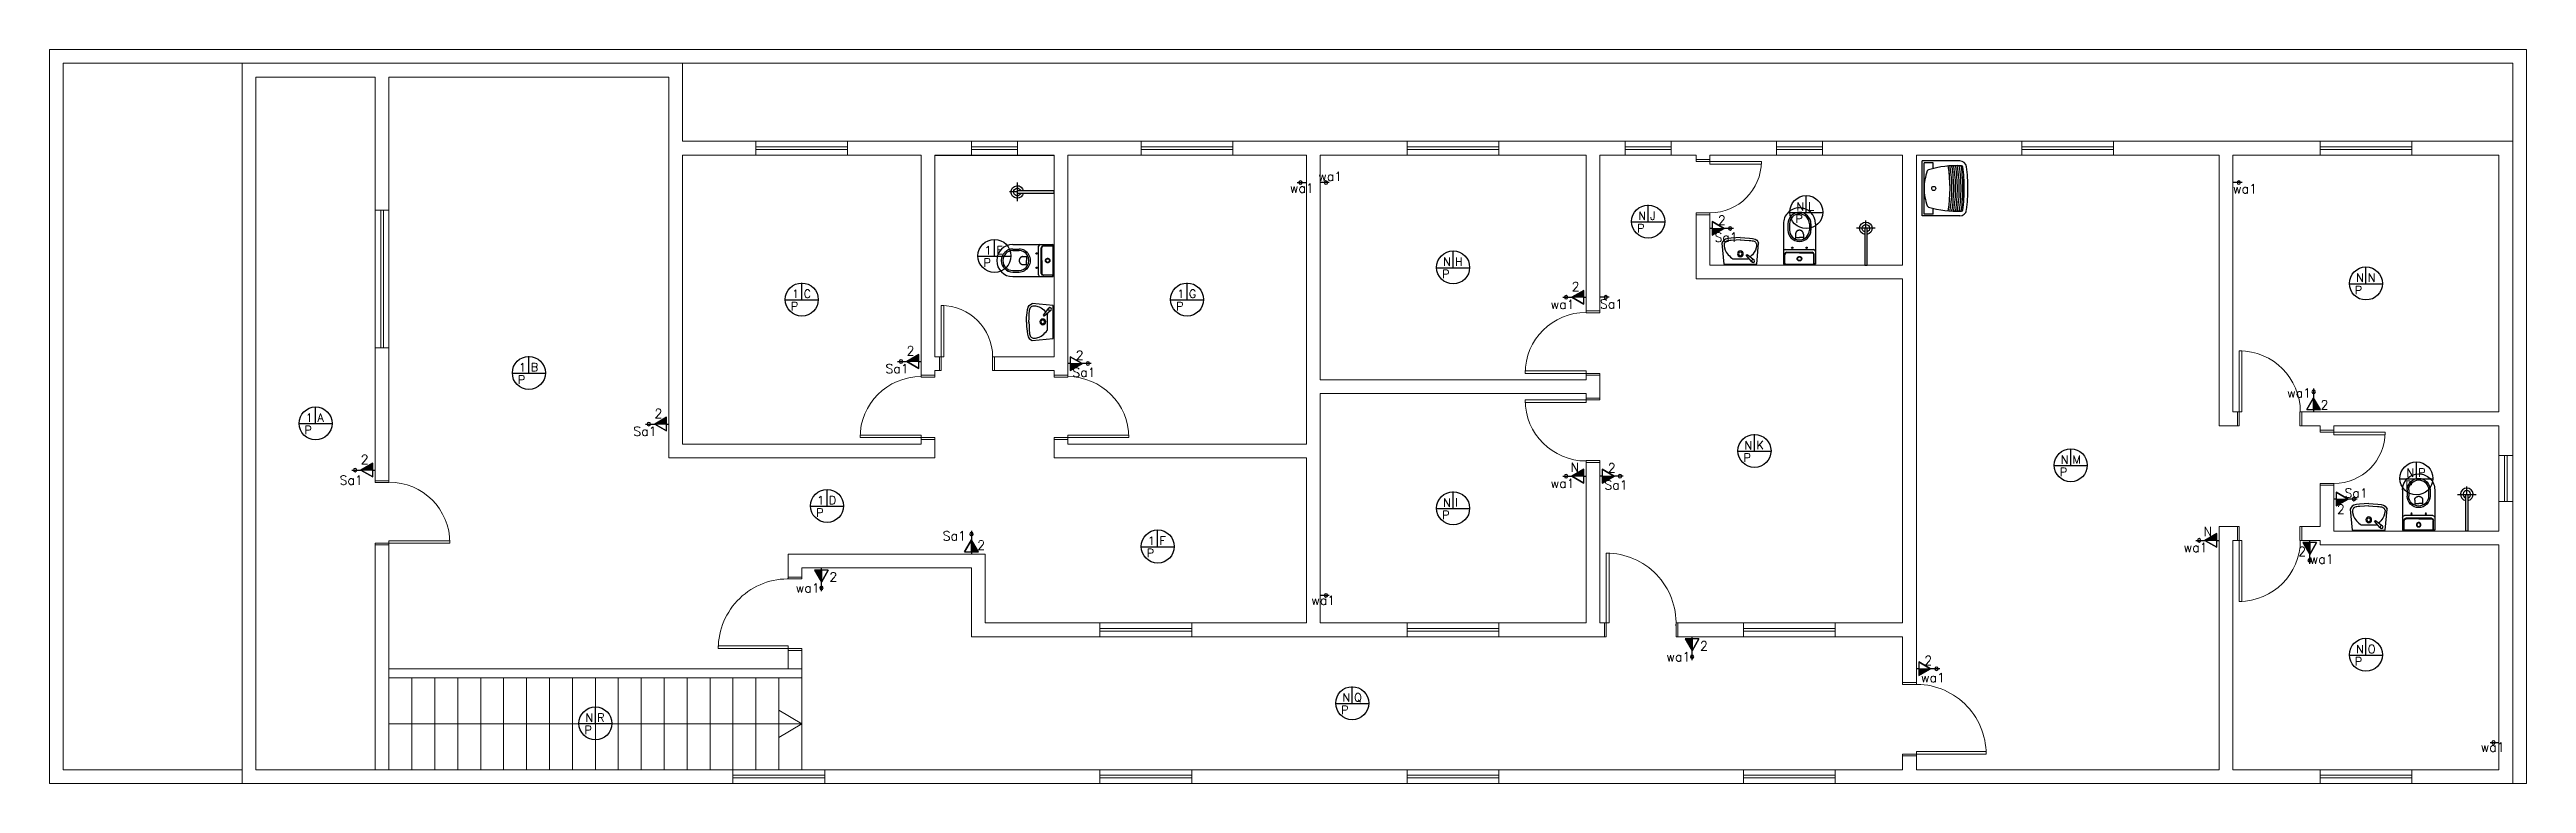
# Model space of a CAD drawing. Header units: millimetres. Extents: x 0 to 2650, y -756 to 2088.
# Drawn here: x 0 to 27, y 11 to 19 of the extents above; entities that cross this region are included whole.
import ezdxf

# ---------------------------------------------------------------- set-up
doc = ezdxf.new("R2010")
doc.units = ezdxf.units.MM
doc.linetypes.add('DASHED', pattern=[15, 12, -3])
doc.layers.add('Edificação', color=251, linetype='Continuous', lineweight=20)
doc.layers.add('Portas', color=251, linetype='Continuous', lineweight=9)
doc.layers.add('Luminárias', color=30, linetype='Continuous')
doc.layers.add('WC', color=252, linetype='Continuous')
doc.styles.add('ROMANS', font='ROMANS.SHX')

msp = doc.modelspace()

# ---------------------------------------------------------------- texts
at = {"color": 2, "linetype": 'Continuous', "style": 'ROMANS', "flags": 4}
for tag, p in [('2', (18.186, 17.09)), ('2', (16.592, 16.366)), ('2', (9.342, 15.666)), ('2', (11.186, 15.617)), ('2', (24.755, 15.075)), ('2', (6.594, 14.983)), ('2', (3.392, 14.482)), ('N', (16.579, 14.396)), ('2', (16.986, 14.39)), ('N', (23.479, 13.696)), ('2', (24.934, 13.94)), ('2', (10.112, 13.548)), ('2', (24.512, 13.478)), ('2', (8.501, 13.2)), ('2', (17.991, 12.45)), ('2', (20.436, 12.29))]:
    msp.add_attdef(tag, p, '', height=0.1, dxfattribs=at)
at = {"layer": 'Luminárias', "color": 2, "style": 'ROMANS'}
for s, p in [('wa1', (13.829, 17.568)), ('wa1', (13.52, 17.439)), ('wa1', (23.8, 17.432)), ('Sa1', (18.149, 16.904)), ('wa1', (16.362, 16.172)), ('Sa1', (16.9, 16.177)), ('Sa1', (9.112, 15.472)), ('Sa1', (11.149, 15.431)), ('wa1', (24.391, 15.207)), ('Sa1', (6.364, 14.789)), ('Sa1', (3.162, 14.256)), ('wa1', (16.362, 14.222)), ('Sa1', (16.949, 14.204)), ('Sa1', (25.017, 14.116)), ('Sa1', (9.736, 13.649)), ('wa1', (23.262, 13.522)), ('wa1', (24.637, 13.395)), ('wa1', (24.637, 13.395)), ('wa1', (8.134, 13.081)), ('wa1', (13.753, 12.947)), ('wa1', (17.624, 12.331)), ('wa1', (20.399, 12.104)), ('wa1', (26.5, 11.346))]:
    msp.add_text(s, height=0.1, dxfattribs=at).set_placement(p)
for tag, p, s, flags in [('N', (19.042, 17.244), '', 4), ('P', (17.306, 17.007), '100', 13), ('N', (17.318, 17.142), '', 4), ('P', (19.03, 17.11), '100', 13), ('1', (10.192, 16.767), '', 4), ('P', (10.18, 16.632), '100', 13), ('P', (15.18, 16.507), '100', 13), ('N', (15.192, 16.642), '', 4), ('N', (25.142, 16.467), '', 4), ('P', (8.08, 16.157), '100', 13), ('1', (8.092, 16.292), '', 4), ('P', (12.28, 16.157), '100', 13), ('1', (12.292, 16.292), '', 4), ('P', (25.13, 16.332), '100', 13), ('P', (5.105, 15.357), '100', 13), ('1', (5.117, 15.492), '', 4), ('P', (2.78, 14.807), '100', 13), ('1', (2.792, 14.942), '', 4), ('P', (18.465, 14.507), '100', 13), ('N', (18.477, 14.642), '', 4), ('P', (21.912, 14.35), '100', 13), ('N', (21.924, 14.485), '', 4), ('N', (25.692, 14.342), '', 4), ('1', (8.367, 14.042), '', 4), ('N', (15.192, 14.017), '', 4), ('P', (25.68, 14.207), '100', 13), ('P', (8.355, 13.907), '100', 13), ('P', (15.18, 13.882), '100', 13), ('P', (11.96, 13.466), '100', 13), ('1', (11.972, 13.6), '', 4), ('N', (25.142, 12.419), '', 4), ('P', (25.13, 12.285), '100', 13), ('N', (14.092, 11.892), '', 4), ('P', (5.831, 11.538), '100', 13), ('N', (5.842, 11.672), '', 4), ('P', (14.08, 11.757), '100', 13)]:
    msp.add_attdef(tag, p, s, height=0.09, dxfattribs=dict(at, flags=flags))
for tag, p in [('L', (19.17, 17.245)), ('J', (17.446, 17.143)), ('E', (10.32, 16.768)), ('H', (15.32, 16.643)), ('N', (25.27, 16.468)), ('C', (8.22, 16.293)), ('G', (12.42, 16.293)), ('B', (5.245, 15.493)), ('A', (2.92, 14.943)), ('K', (18.605, 14.643)), ('M', (22.052, 14.486)), ('P', (25.82, 14.343)), ('D', (8.495, 14.043)), ('I', (15.32, 14.018)), ('F', (12.099, 13.601)), ('O', (25.27, 12.42)), ('Q', (14.22, 11.893)), ('R', (5.97, 11.673))]:
    msp.add_attdef(tag, p, '', height=0.09, dxfattribs=at)

# ---------------------------------------------------------------- blocks, each defined once
blk = doc.blocks.new('81_P')
at = {"ltscale": 0.05}
for p, q in [((-0.165, 0), (-0.175, 0)), ((-0.175, -0.01), (-0.175, 0)), ((0.175, 0), (0.165, 0))]:
    blk.add_line(p, q, dxfattribs=at)
for p, q in [((0.165, 0), (-0.165, 0)), ((-0.175, -0.44), (-0.175, -0.01)), ((0.155, -0.16), (-0.155, -0.16)), ((0.14, -0.13), (-0.14, -0.13)), ((0, -0.124), (-0.138, -0.124)), ((0, -0.124), (0.138, -0.124)), ((0.175, -0.44), (0.175, -0.01))]:
    blk.add_line(p, q)
at = {"ltscale": 0.047193}
blk.add_line((0.175, -0.009), (0.175, 0), dxfattribs=at)
at = {"ltscale": 0.497718}
for p, q in [((-0.16, -0.01), (-0.16, -0.11)), ((0.16, -0.01), (0.16, -0.11))]:
    blk.add_line(p, q, dxfattribs=at)
at = {"ltscale": 0.467891}
for p, q in [((-0.158, -0.01), (-0.158, -0.104)), ((0.158, -0.01), (0.158, -0.104))]:
    blk.add_line(p, q, dxfattribs=at)
at = {"ltscale": 0.339985}
for p, q in [((-0.125, -0.44), (-0.125, -0.372)), ((-0.108, -0.44), (-0.108, -0.372)), ((0.108, -0.44), (0.108, -0.372)), ((0.125, -0.44), (0.125, -0.372))]:
    blk.add_line(p, q, dxfattribs=at)
at = {"ltscale": 0.078144}
for p, q in [((-0.043, -0.29), (-0.045, -0.275)), ((0.043, -0.29), (0.045, -0.275))]:
    blk.add_line(p, q, dxfattribs=at)
at = {"ltscale": 0.214268}
for p in [(-0.043, -0.29), (0.043, -0.29)]:
    blk.add_line(p, (0, -0.29), dxfattribs=at)
at = {"ltscale": 0.197279}
for p, q in [((-0.043, -0.329), (-0.043, -0.29)), ((0.043, -0.329), (0.043, -0.29))]:
    blk.add_line(p, q, dxfattribs=at)
for points in [[(-0.043, -0.329), (-0.043, -0.331), (-0.043, -0.332), (-0.043, -0.333), (-0.043, -0.334), (-0.042, -0.336), (-0.042, -0.337), (-0.042, -0.338), (-0.042, -0.339), (-0.041, -0.341), (-0.041, -0.342), (-0.04, -0.343), (-0.04, -0.344), (-0.04, -0.345), (-0.039, -0.346), (-0.038, -0.348), (-0.038, -0.349), (-0.037, -0.35), (-0.037, -0.35), (-0.037, -0.351), (-0.036, -0.351), (-0.036, -0.352), (-0.035, -0.353), (-0.035, -0.353), (-0.035, -0.354), (-0.034, -0.354), (-0.034, -0.355), (-0.033, -0.355), (-0.033, -0.356), (-0.033, -0.356), (-0.032, -0.357), (-0.032, -0.357), (-0.031, -0.357), (-0.031, -0.358), (-0.03, -0.358)], [(-0.03, -0.358), (-0.029, -0.359), (-0.028, -0.36), (-0.027, -0.361), (-0.026, -0.362), (-0.025, -0.363), (-0.024, -0.363), (-0.023, -0.364), (-0.022, -0.365), (-0.021, -0.365), (-0.02, -0.366), (-0.018, -0.366), (-0.017, -0.367), (-0.016, -0.367), (-0.015, -0.368), (-0.013, -0.368), (-0.012, -0.369), (-0.012, -0.369), (-0.011, -0.369), (-0.01, -0.369), (-0.01, -0.369), (-0.009, -0.37), (-0.008, -0.37), (-0.008, -0.37), (-0.007, -0.37), (-0.006, -0.37), (-0.006, -0.37), (-0.005, -0.37), (-0.004, -0.37), (-0.004, -0.37), (-0.003, -0.37), (-0.002, -0.37), (-0.002, -0.37), (-0.001, -0.37), (0, -0.37), (0, -0.37)], [(0, -0.37), (0.001, -0.37), (0.003, -0.37), (0.004, -0.37), (0.005, -0.37), (0.007, -0.37), (0.008, -0.37), (0.009, -0.369), (0.011, -0.369), (0.012, -0.369), (0.013, -0.368), (0.014, -0.368), (0.016, -0.368), (0.017, -0.367), (0.018, -0.367), (0.018, -0.367), (0.019, -0.366), (0.019, -0.366), (0.02, -0.366), (0.02, -0.365), (0.021, -0.365), (0.022, -0.365), (0.022, -0.365), (0.023, -0.364), (0.023, -0.364), (0.024, -0.363), (0.024, -0.363), (0.025, -0.363), (0.026, -0.362), (0.026, -0.362), (0.027, -0.362), (0.027, -0.361), (0.028, -0.361), (0.028, -0.36), (0.029, -0.36), (0.029, -0.36), (0.03, -0.359), (0.03, -0.359), (0.03, -0.358)], [(0.03, -0.358), (0.031, -0.358), (0.032, -0.357), (0.033, -0.356), (0.034, -0.355), (0.035, -0.354), (0.035, -0.353), (0.036, -0.352), (0.037, -0.351), (0.037, -0.349), (0.038, -0.348), (0.039, -0.347), (0.039, -0.346), (0.039, -0.345), (0.04, -0.345), (0.04, -0.344), (0.04, -0.344), (0.04, -0.343), (0.041, -0.343), (0.041, -0.342), (0.041, -0.341), (0.041, -0.341), (0.041, -0.34), (0.042, -0.34), (0.042, -0.339), (0.042, -0.338), (0.042, -0.338), (0.042, -0.337), (0.042, -0.336), (0.042, -0.336), (0.042, -0.335), (0.043, -0.335), (0.043, -0.334), (0.043, -0.333), (0.043, -0.333), (0.043, -0.332), (0.043, -0.331), (0.043, -0.331), (0.043, -0.33), (0.043, -0.329)]]:
    blk.add_lwpolyline(points)
for centre, radius in [((-0.078, -0.18), 0.007), ((0, -0.06), 0.02), ((0.078, -0.18), 0.007)]:
    blk.add_circle(centre, radius)
at = {"linetype": 'DASHED'}
blk.add_circle((0, -0.06), 0.0245, dxfattribs=at)
for centre, radius, start, end in [((-0.165, -0.01), 0.01, 90, 180), ((-0.155, -0.14), 0.02, 180, 270), ((-0.15, -0.01), 0.01, 90, 180), ((-0.14, -0.11), 0.02, 180, 270), ((-0.148, -0.01), 0.01, 90, 180), ((-0.138, -0.104), 0.02, 180, 270), ((0, -0.372), 0.125, 0, 180), ((0, -0.372), 0.108, 0, 180), ((0.138, -0.104), 0.02, 270, 0), ((0.14, -0.11), 0.02, 270, 0), ((0.148, -0.01), 0.01, 0, 90), ((0.15, -0.01), 0.01, 0, 90), ((0.155, -0.14), 0.02, 270, 0), ((0.165, -0.01), 0.01, 0, 90), ((0, -0.44), 0.175, 180, 270), ((0, -0.44), 0.125, 180, 270), ((0, -0.44), 0.108, 180, 270), ((0, -0.44), 0.108, 270, 0), ((0, -0.44), 0.175, 270, 0), ((0, -0.44), 0.125, 270, 0)]:
    blk.add_arc(centre, radius, start, end)
blk = doc.blocks.new('CHUV')
at = {"ltscale": 0.05}
for p, q in [((-0.11, 0.446), (0.116, 0.446)), ((-0.011, 0), (-0.011, 0.446)), ((0.003, 0.446), (0.003, 0.541)), ((0.016, 0.446), (0.016, 0))]:
    blk.add_line(p, q, dxfattribs=at)
at = {"ltscale": 2}
blk.add_line((0.016, 0), (-0.011, 0), dxfattribs=at)
at = {"ltscale": 0.05}
for radius, start, end in [(0.076, 279.9358, 260.0642), (0.0459, 286.6015, 253.3985)]:
    blk.add_arc((0.003, 0.446), radius, start, end, dxfattribs=at)
blk = doc.blocks.new('01lavl91')
at = {"linetype": 'Continuous'}
for p, q in [((-0.085, -0.069), (0.086, -0.069)), ((0.125, -0.036), (0.064, -0.107)), ((0.064, -0.107), (0.075, -0.114)), ((0.075, -0.114), (0.15, -0.057))]:
    blk.add_line(p, q, dxfattribs=at)
for points in [[(-0.2, -0.239), (-0.18, -0.009), (0.18, -0.009), (0.2, -0.239)], [(0, -0.299), (-0.048, -0.298), (-0.099, -0.294), (-0.134, -0.29), (-0.161, -0.282), (-0.179, -0.271), (-0.191, -0.256), (-0.2, -0.239)], [(-0.177, -0.228), (-0.176, -0.201), (-0.165, -0.161), (-0.153, -0.141), (-0.132, -0.112), (-0.119, -0.099), (-0.106, -0.086), (-0.093, -0.074), (-0.085, -0.069)], [(0.002, -0.274), (-0.046, -0.272), (-0.098, -0.269), (-0.114, -0.267), (-0.129, -0.265), (-0.138, -0.263), (-0.151, -0.259), (-0.159, -0.255), (-0.163, -0.252), (-0.165, -0.25), (-0.17, -0.242), (-0.174, -0.237), (-0.177, -0.228)], [(-0.002, -0.274), (0.047, -0.272), (0.098, -0.269), (0.115, -0.267), (0.13, -0.265), (0.139, -0.263), (0.152, -0.259), (0.159, -0.255), (0.164, -0.252), (0.165, -0.25), (0.171, -0.242), (0.174, -0.237), (0.178, -0.228)], [(0, -0.299), (0.048, -0.298), (0.1, -0.294), (0.135, -0.29), (0.162, -0.282), (0.18, -0.271), (0.192, -0.256), (0.2, -0.239)], [(0.094, -0.074), (0.086, -0.069)], [(0.178, -0.228), (0.176, -0.201), (0.166, -0.161), (0.153, -0.141), (0.132, -0.112), (0.119, -0.099), (0.109, -0.088)]]:
    blk.add_lwpolyline(points, dxfattribs=at)
for centre, radius in [((0.001, -0.122), 0.0316), ((0.001, -0.122), 0.02), ((0.14, -0.044), 0.0164)]:
    blk.add_circle(centre, radius, dxfattribs=at)
blk = doc.blocks.new('TANQUE-02')
for p, q in [((-0.3, 0), (0.3, 0)), ((-0.3, -0.408), (-0.3, 0)), ((0.3, -0.408), (0.3, 0)), ((-0.28, -0.02), (0.28, -0.02)), ((-0.28, -0.12), (-0.28, -0.02)), ((-0.28, -0.12), (-0.217, -0.12)), ((0.217, -0.12), (0.28, -0.12)), ((0.28, -0.12), (0.28, -0.02))]:
    blk.add_line(p, q)
blk.add_circle((0, -0.125), 0.0225)
for centre, radius, start, end in [((0.845, -0.382), 1.094, 163.278, 182.4053), ((-0.184, -0.073), 0.02, 110.2384, 163.278), ((0, -0.571), 0.551, 90, 110.2384), ((0, -0.571), 0.551, 69.7616, 90), ((0.184, -0.073), 0.02, 16.722, 69.7616), ((-0.845, -0.382), 1.094, 357.5947, 16.722), ((-0.225, -0.408), 0.075, 180, 262.0805), ((-0.233, -0.427), 0.015, 182.4053, 261.8717), ((0, 1.215), 1.518, 260.7226, 279.2774), ((0.845, -0.382), 1.084, 177.5224, 178.0541), ((0, 1.215), 1.578, 261.3053, 270), ((0.845, -0.382), 1.084, 178.5864, 179.1193), ((0, 1.215), 1.598, 261.3969, 270), ((0.845, -0.382), 1.084, 179.6527, 180.1868), ((0, 1.215), 1.618, 261.4997, 270), ((0.845, -0.382), 1.084, 180.7216, 181.2572), ((0, 1.215), 1.638, 261.6133, 270), ((0.845, -0.382), 1.084, 181.7934, 182.3305), ((0.845, -0.382), 1.084, 176.4604, 176.9911), ((0, 1.215), 1.558, 261.2252, 270), ((0, 1.215), 1.658, 261.7373, 270), ((0.845, -0.382), 1.084, 175.4, 175.93), ((0, 1.215), 1.538, 261.1569, 270), ((0, 1.206), 1.664, 261.8717, 270), ((0, 1.206), 1.704, 262.0805, 270), ((0, 1.215), 1.518, 270, 279.2774), ((0, 1.215), 1.538, 270, 278.8431), ((0, 1.215), 1.558, 270, 278.7748), ((0, 1.215), 1.578, 270, 278.6947), ((0, 1.215), 1.598, 270, 278.6031), ((0, 1.215), 1.618, 270, 278.5003), ((0, 1.215), 1.638, 270, 278.3867), ((0, 1.215), 1.658, 270, 278.2627), ((0, 1.206), 1.664, 270, 278.1283), ((0, 1.206), 1.704, 270, 277.9195), ((0.225, -0.408), 0.075, 277.9195, 0), ((0.233, -0.427), 0.015, 278.1283, 357.5947), ((-0.845, -0.382), 1.084, 4.07, 4.6), ((-0.845, -0.382), 1.084, 3.0089, 3.5396), ((-0.845, -0.382), 1.084, 1.9459, 2.4776), ((-0.845, -0.382), 1.084, 357.6695, 358.2066), ((-0.845, -0.382), 1.084, 0.8807, 1.4136), ((-0.845, -0.382), 1.084, 359.8132, 0.3473), ((-0.845, -0.382), 1.084, 358.7428, 359.2784)]:
    blk.add_arc(centre, radius, start, end)

# ---------------------------------------------------------------- linework, layer by layer
msp.add_line((9.65, 17.85), (10.95, 17.85))
at = {"color": 4}
for p, q in [((18.125, 17.05), (18.1, 17.05)), ((18.125, 17.125), (18.255, 17.05)), ((18.255, 17.05), (18.125, 17.125)), ((18.125, 17.125), (18.125, 16.975)), ((18.255, 17.05), (18.125, 17.125)), ((18.125, 17.05), (18.255, 17.05)), ((18.125, 16.975), (18.255, 17.05)), ((16.725, 16.375), (16.595, 16.3)), ((16.725, 16.3), (16.595, 16.3)), ((16.725, 16.225), (16.595, 16.3)), ((16.595, 16.3), (16.725, 16.225)), ((16.595, 16.3), (16.725, 16.225)), ((16.725, 16.225), (16.725, 16.375)), ((16.725, 16.3), (16.75, 16.3)), ((9.475, 15.675), (9.345, 15.6)), ((9.475, 15.525), (9.475, 15.675)), ((9.475, 15.6), (9.345, 15.6)), ((9.475, 15.525), (9.345, 15.6)), ((9.345, 15.6), (9.475, 15.525)), ((9.345, 15.6), (9.475, 15.525)), ((9.475, 15.6), (9.5, 15.6)), ((11.125, 15.578), (11.1, 15.578)), ((11.125, 15.652), (11.255, 15.578)), ((11.255, 15.578), (11.125, 15.652)), ((11.125, 15.652), (11.125, 15.502)), ((11.255, 15.578), (11.125, 15.652)), ((11.125, 15.578), (11.255, 15.578)), ((11.125, 15.502), (11.255, 15.578)), ((24.605, 15.075), (24.68, 15.205)), ((24.68, 15.205), (24.605, 15.075)), ((24.68, 15.205), (24.605, 15.075)), ((24.68, 15.075), (24.68, 15.205)), ((24.755, 15.075), (24.68, 15.205)), ((6.727, 14.992), (6.597, 14.917)), ((6.727, 14.917), (6.597, 14.917)), ((6.727, 14.842), (6.597, 14.917)), ((6.597, 14.917), (6.727, 14.842)), ((6.597, 14.917), (6.727, 14.842)), ((6.727, 14.842), (6.727, 14.992)), ((6.727, 14.917), (6.752, 14.917)), ((24.605, 15.075), (24.755, 15.075)), ((24.68, 15.075), (24.68, 15.05)), ((3.525, 14.491), (3.395, 14.416)), ((3.525, 14.416), (3.395, 14.416)), ((3.525, 14.341), (3.395, 14.416)), ((3.395, 14.416), (3.525, 14.341)), ((3.395, 14.416), (3.525, 14.341)), ((3.525, 14.341), (3.525, 14.491)), ((3.525, 14.416), (3.55, 14.416)), ((16.725, 14.425), (16.595, 14.35)), ((16.725, 14.35), (16.595, 14.35)), ((16.725, 14.275), (16.595, 14.35)), ((16.595, 14.35), (16.725, 14.275)), ((16.595, 14.35), (16.725, 14.275)), ((16.725, 14.275), (16.725, 14.425)), ((16.725, 14.35), (16.75, 14.35)), ((16.925, 14.35), (16.9, 14.35)), ((16.925, 14.425), (17.055, 14.35)), ((17.055, 14.35), (16.925, 14.425)), ((16.925, 14.425), (16.925, 14.275)), ((17.055, 14.35), (16.925, 14.425)), ((16.925, 14.35), (17.055, 14.35)), ((16.925, 14.275), (17.055, 14.35)), ((24.925, 14.1), (24.9, 14.1)), ((24.925, 14.175), (25.055, 14.1)), ((25.055, 14.1), (24.925, 14.175)), ((24.925, 14.175), (24.925, 14.025)), ((25.055, 14.1), (24.925, 14.175)), ((24.925, 14.1), (25.055, 14.1)), ((24.925, 14.025), (25.055, 14.1)), ((9.975, 13.525), (10.05, 13.655)), ((10.05, 13.655), (9.975, 13.525)), ((10.05, 13.655), (9.975, 13.525)), ((9.975, 13.525), (10.125, 13.525)), ((10.05, 13.525), (10.05, 13.655)), ((10.125, 13.525), (10.05, 13.655)), ((10.05, 13.525), (10.05, 13.5)), ((23.625, 13.725), (23.495, 13.65)), ((23.625, 13.65), (23.495, 13.65)), ((23.625, 13.575), (23.495, 13.65)), ((23.495, 13.65), (23.625, 13.575)), ((23.495, 13.65), (23.625, 13.575)), ((23.625, 13.575), (23.625, 13.725)), ((23.625, 13.65), (23.65, 13.65)), ((24.712, 13.625), (24.562, 13.625)), ((24.562, 13.625), (24.637, 13.495)), ((24.637, 13.625), (24.637, 13.65)), ((24.637, 13.625), (24.637, 13.495)), ((24.712, 13.625), (24.637, 13.495)), ((24.637, 13.495), (24.712, 13.625)), ((24.637, 13.495), (24.712, 13.625)), ((8.489, 13.325), (8.339, 13.325)), ((8.339, 13.325), (8.414, 13.195)), ((8.414, 13.325), (8.414, 13.35)), ((8.414, 13.325), (8.414, 13.195)), ((8.489, 13.325), (8.414, 13.195)), ((8.414, 13.195), (8.489, 13.325)), ((8.414, 13.195), (8.489, 13.325)), ((17.98, 12.575), (17.83, 12.575)), ((17.83, 12.575), (17.905, 12.445)), ((17.905, 12.575), (17.905, 12.6)), ((17.905, 12.575), (17.905, 12.445)), ((17.98, 12.575), (17.905, 12.445)), ((17.905, 12.445), (17.98, 12.575)), ((17.905, 12.445), (17.98, 12.575)), ((20.375, 12.25), (20.35, 12.25)), ((20.375, 12.325), (20.505, 12.25)), ((20.505, 12.25), (20.375, 12.325)), ((20.375, 12.325), (20.375, 12.175)), ((20.505, 12.25), (20.375, 12.325)), ((20.375, 12.25), (20.505, 12.25)), ((20.375, 12.175), (20.505, 12.25))]:
    msp.add_line(p, q, dxfattribs=at)
for points in [[(18.125, 17.05), (18.125, 16.975), (18.255, 17.05)], [(16.725, 16.3), (16.725, 16.375), (16.595, 16.3)], [(9.475, 15.6), (9.475, 15.675), (9.345, 15.6)], [(11.125, 15.578), (11.125, 15.502), (11.255, 15.578)], [(24.68, 15.075), (24.755, 15.075), (24.68, 15.205)], [(6.727, 14.917), (6.727, 14.992), (6.597, 14.917)], [(3.525, 14.416), (3.525, 14.491), (3.395, 14.416)], [(16.725, 14.35), (16.725, 14.425), (16.595, 14.35)], [(16.925, 14.35), (16.925, 14.275), (17.055, 14.35)], [(24.925, 14.1), (24.925, 14.025), (25.055, 14.1)], [(10.05, 13.525), (10.125, 13.525), (10.05, 13.655)], [(23.625, 13.65), (23.625, 13.725), (23.495, 13.65)], [(24.637, 13.625), (24.562, 13.625), (24.637, 13.495)], [(8.414, 13.325), (8.339, 13.325), (8.414, 13.195)], [(17.905, 12.575), (17.83, 12.575), (17.905, 12.445)], [(20.375, 12.25), (20.375, 12.175), (20.505, 12.25)]]:
    msp.add_solid(points, dxfattribs=at)
at = {"layer": 'Edificação', "color": 252}
for p, q in [((0.15, 11.15), (0.15, 18.85)), ((2.1, 18.85), (0.15, 18.85)), ((26.85, 18.85), (6.9, 18.85)), ((26.85, 18.85), (26.85, 18)), ((0.15, 11.15), (2.1, 11.15))]:
    msp.add_line(p, q, dxfattribs=at)
at = {"layer": 'Edificação'}
for p, q in [((2.1, 18.85), (2.1, 11)), ((2.1, 18.85), (6.9, 18.85)), ((3.55, 18.7), (2.25, 18.7)), ((2.25, 18.7), (2.25, 13.5)), ((3.55, 18.7), (3.55, 14.3)), ((3.7, 18.7), (3.7, 14.3)), ((3.7, 18.7), (6.75, 18.7)), ((6.75, 18.7), (6.75, 14.55)), ((6.9, 18), (6.9, 18.85)), ((6.75, 17.85), (6.75, 17.85)), ((6.9, 18), (26.85, 18)), ((6.9, 14.7), (6.9, 17.85)), ((6.9, 17.85), (9.5, 17.85)), ((9.5, 17.85), (9.5, 15.45)), ((9.65, 15.65), (9.65, 17.85)), ((9.65, 17.85), (10.95, 17.85)), ((10.95, 17.85), (10.95, 15.65)), ((11.1, 15.5), (11.1, 17.85)), ((11.1, 17.85), (13.7, 17.85)), ((13.7, 17.85), (13.7, 14.7)), ((13.85, 15.4), (13.85, 17.85)), ((13.85, 17.85), (16.75, 17.85)), ((16.75, 17.85), (16.75, 16.15)), ((16.9, 16.15), (16.9, 17.85)), ((16.9, 17.85), (17.95, 17.85)), ((17.95, 17.85), (17.95, 17.8)), ((18.1, 17.85), (20.2, 17.85)), ((18.1, 17.85), (18.1, 17.8)), ((20.2, 17.85), (20.2, 16.65)), ((20.35, 12.1), (20.35, 17.85)), ((23.65, 17.85), (20.35, 17.85)), ((23.65, 14.9), (23.65, 17.85)), ((23.8, 17.85), (26.7, 17.85)), ((23.8, 15.05), (23.8, 17.85)), ((26.7, 15.05), (26.7, 17.85)), ((26.7, 17.85), (26.7, 15.05)), ((26.85, 18), (26.85, 11.15)), ((18.1, 17.8), (17.95, 17.8)), ((17.95, 17.2), (17.95, 16.65)), ((18.1, 17.2), (17.95, 17.2)), ((18.1, 17.2), (18.1, 16.65)), ((17.95, 16.7), (17.95, 16.5)), ((17.95, 16.5), (20.2, 16.5)), ((18.1, 16.65), (18.1, 16.7)), ((20.2, 16.65), (18.1, 16.65)), ((20.2, 16.5), (20.2, 12.75)), ((16.75, 16.15), (16.9, 16.15)), ((9.5, 15.45), (9.65, 15.45)), ((9.7, 15.65), (9.65, 15.65)), ((9.65, 15.45), (9.65, 15.5)), ((9.65, 15.5), (9.7, 15.5)), ((9.7, 15.5), (9.7, 15.65)), ((9.7, 15.5), (9.7, 15.65)), ((10.95, 15.65), (10.3, 15.65)), ((10.3, 15.65), (10.3, 15.5)), ((10.3, 15.65), (10.3, 15.5)), ((10.3, 15.5), (10.95, 15.5)), ((10.95, 15.45), (10.95, 15.5)), ((11.1, 15.45), (10.95, 15.45)), ((11.1, 15.5), (11.1, 15.45)), ((13.85, 15.4), (16.75, 15.4)), ((16.75, 15.4), (16.75, 15.45)), ((16.75, 15.45), (16.9, 15.45)), ((16.9, 15.45), (16.9, 15.2)), ((13.85, 12.75), (13.85, 15.25)), ((13.85, 15.25), (16.75, 15.25)), ((16.75, 15.2), (16.75, 15.25)), ((16.9, 15.2), (16.75, 15.2)), ((23.65, 14.9), (23.85, 14.9)), ((23.85, 15.05), (23.8, 15.05)), ((23.85, 14.9), (23.85, 15.05)), ((24.85, 15.05), (24.55, 15.05)), ((24.55, 14.9), (24.75, 14.9)), ((24.75, 14.9), (24.75, 14.85)), ((26.7, 15.05), (24.85, 15.05)), ((24.9, 14.9), (26.7, 14.9)), ((24.9, 14.9), (24.9, 14.85)), ((26.7, 14.9), (26.7, 13.75)), ((9.5, 14.7), (6.9, 14.7)), ((9.65, 14.75), (9.5, 14.75)), ((9.5, 14.75), (9.5, 14.7)), ((9.65, 14.55), (9.65, 14.75)), ((11.1, 14.75), (10.95, 14.75)), ((10.95, 14.75), (10.95, 14.55)), ((11.1, 14.7), (11.1, 14.75)), ((13.7, 14.7), (11.1, 14.7)), ((6.75, 14.55), (9.65, 14.55)), ((10.95, 14.55), (13.7, 14.55)), ((13.7, 14.55), (13.7, 12.75)), ((16.9, 14.5), (16.75, 14.5)), ((16.75, 14.5), (16.75, 12.75)), ((16.9, 12.75), (16.9, 14.5)), ((24.75, 14.25), (24.75, 13.8)), ((24.9, 13.75), (24.9, 14.25)), ((23.65, 11.15), (23.65, 13.8)), ((23.65, 13.8), (23.85, 13.8)), ((23.85, 13.8), (23.85, 13.65)), ((24.55, 13.8), (24.75, 13.8)), ((24.9, 13.8), (24.9, 13.75)), ((2.25, 13.5), (2.25, 11.15)), ((3.55, 13.6), (3.55, 11.15)), ((3.55, 13.6), (3.7, 13.6)), ((3.7, 13.6), (3.7, 12.35)), ((8.05, 13.5), (10.2, 13.5)), ((8.05, 13.5), (8.05, 13.25)), ((10.2, 13.5), (10.2, 12.75)), ((23.85, 13.65), (23.8, 13.65)), ((23.8, 13.65), (23.8, 11.15)), ((24.55, 13.65), (24.75, 13.65)), ((24.75, 13.65), (24.75, 13.6)), ((24.75, 13.6), (26.7, 13.6)), ((26.7, 13.75), (24.9, 13.75)), ((26.7, 13.6), (26.7, 11.15)), ((10.05, 13.35), (8.2, 13.35)), ((8.2, 13.35), (8.2, 13.25)), ((10.05, 13.35), (10.05, 12.6)), ((13.7, 12.75), (10.2, 12.75)), ((16.75, 12.75), (13.85, 12.75)), ((16.97, 12.75), (16.9, 12.75)), ((20.2, 12.75), (17.73, 12.75)), ((17.75, 12.6), (17.75, 12.75)), ((8.05, 12.45), (8.2, 12.45)), ((8.05, 12.45), (8.05, 12.25)), ((8.2, 12.45), (8.2, 12.25)), ((10.05, 12.6), (16.97, 12.6)), ((17.73, 12.6), (20.2, 12.6)), ((20.2, 12.6), (20.2, 12.1)), ((3.7, 12.15), (3.7, 12.35)), ((3.7, 12.25), (8.2, 12.25)), ((8.2, 12.15), (3.7, 12.15)), ((3.7, 12.15), (3.7, 11.15)), ((3.95, 12.15), (3.95, 11.15)), ((4.2, 12.15), (4.2, 11.15)), ((4.45, 12.15), (4.45, 11.15)), ((4.7, 12.15), (4.7, 11.15)), ((4.95, 12.15), (4.95, 11.15)), ((5.2, 12.15), (5.2, 11.15)), ((5.45, 12.15), (5.45, 11.15)), ((5.7, 12.15), (5.7, 11.15)), ((5.95, 12.15), (5.95, 11.15)), ((6.2, 12.15), (6.2, 11.15)), ((6.45, 12.15), (6.45, 11.15)), ((6.7, 12.15), (6.7, 11.15)), ((6.95, 12.15), (6.95, 11.15)), ((7.2, 12.15), (7.2, 11.15)), ((7.45, 12.15), (7.45, 11.15)), ((7.7, 12.15), (7.7, 11.15)), ((7.95, 12.15), (7.95, 11.15)), ((8.2, 11.15), (8.2, 12.25)), ((20.35, 12.1), (20.2, 12.1)), ((8.2, 11.65), (3.7, 11.65)), ((8.2, 11.65), (7.95, 11.8)), ((8.2, 11.65), (7.95, 11.5)), ((2.25, 11.15), (8.1, 11.15)), ((8.1, 11.15), (20.2, 11.15)), ((20.2, 11.15), (20.2, 11.3)), ((20.2, 11.3), (20.35, 11.3)), ((20.35, 11.3), (20.35, 11.15)), ((20.35, 11.15), (23.65, 11.15)), ((22.6, 11.15), (22.6, 11.15)), ((23.8, 11.15), (26.7, 11.15)), ((26.85, 11.15), (26.85, 11)), ((2.1, 11), (26.85, 11))]:
    msp.add_line(p, q, dxfattribs=at)
at = {"layer": 'Edificação', "color": 252}
msp.add_lwpolyline([(0, 11), (27, 11), (27, 19), (0, 19)], close=True, dxfattribs=at)
at = {"layer": 'Luminárias', "color": 4}
for p, q in [((13.6, 17.55), (13.7, 17.55)), ((13.95, 17.55), (13.85, 17.55)), ((23.9, 17.55), (23.8, 17.55)), ((18.355, 17.05), (18.255, 17.05)), ((16.495, 16.3), (16.595, 16.3)), ((17, 16.3), (16.9, 16.3)), ((9.245, 15.6), (9.345, 15.6)), ((11.355, 15.578), (11.255, 15.578)), ((24.68, 15.305), (24.68, 15.205)), ((6.497, 14.917), (6.597, 14.917)), ((3.295, 14.416), (3.395, 14.416)), ((16.495, 14.35), (16.595, 14.35)), ((17.155, 14.35), (17.055, 14.35)), ((25.155, 14.1), (25.055, 14.1)), ((10.05, 13.755), (10.05, 13.655)), ((23.395, 13.65), (23.495, 13.65)), ((24.637, 13.395), (24.637, 13.495)), ((24.637, 13.395), (24.637, 13.495)), ((8.414, 13.095), (8.414, 13.195)), ((13.95, 13.05), (13.85, 13.05)), ((17.905, 12.345), (17.905, 12.445)), ((20.605, 12.25), (20.505, 12.25)), ((26.604, 11.446), (26.704, 11.446))]:
    msp.add_line(p, q, dxfattribs=at)
at = {"layer": 'Luminárias', "color": 3}
for p, q in [((17.426, 17.122), (17.426, 17.306)), ((19.15, 17.225), (19.15, 17.409)), ((17.245, 17.122), (17.606, 17.122)), ((18.97, 17.225), (19.33, 17.225)), ((10.119, 16.747), (10.48, 16.747)), ((10.3, 16.747), (10.3, 16.931)), ((15.3, 16.622), (15.3, 16.806)), ((15.119, 16.622), (15.48, 16.622)), ((25.25, 16.447), (25.25, 16.631)), ((8.019, 16.272), (8.38, 16.272)), ((8.2, 16.272), (8.2, 16.456)), ((12.219, 16.272), (12.58, 16.272)), ((12.4, 16.272), (12.4, 16.456)), ((25.069, 16.447), (25.43, 16.447)), ((5.044, 15.472), (5.405, 15.472)), ((5.225, 15.472), (5.225, 15.656)), ((2.719, 14.922), (3.08, 14.922)), ((2.9, 14.922), (2.9, 15.106)), ((18.404, 14.622), (18.765, 14.622)), ((18.585, 14.622), (18.585, 14.806)), ((22.032, 14.465), (22.032, 14.649)), ((21.851, 14.465), (22.212, 14.465)), ((25.619, 14.322), (25.98, 14.322)), ((25.8, 14.322), (25.8, 14.506)), ((8.475, 14.022), (8.475, 14.206)), ((15.3, 13.997), (15.3, 14.181)), ((8.294, 14.022), (8.655, 14.022)), ((15.119, 13.997), (15.48, 13.997)), ((11.899, 13.581), (12.26, 13.581)), ((12.079, 13.581), (12.079, 13.764)), ((25.25, 12.4), (25.25, 12.584)), ((25.07, 12.4), (25.43, 12.4)), ((14.2, 11.872), (14.2, 12.056)), ((5.77, 11.653), (6.131, 11.653)), ((5.95, 11.653), (5.95, 11.836)), ((14.019, 11.872), (14.38, 11.872))]:
    msp.add_line(p, q, dxfattribs=at)
for centre in [(17.426, 17.125), (19.15, 17.228), (10.3, 16.75), (15.3, 16.625), (25.25, 16.45), (8.2, 16.275), (12.4, 16.275), (5.225, 15.475), (2.9, 14.925), (18.585, 14.625), (22.032, 14.468), (25.8, 14.325), (8.475, 14.025), (15.3, 14), (12.08, 13.583), (25.25, 12.403), (14.2, 11.875), (5.95, 11.655)]:
    msp.add_circle(centre, 0.18, dxfattribs=at)
at = {"layer": 'Luminárias', "color": 4}
for centre, start, end in [((13.636, 17.55), 90, 270), ((13.636, 17.55), 270, 90), ((13.914, 17.55), 90, 270), ((13.914, 17.55), 270, 90), ((23.864, 17.55), 90, 270), ((23.864, 17.55), 270, 90), ((18.319, 17.05), 90, 270), ((18.319, 17.05), 270, 90), ((16.531, 16.3), 90, 270), ((16.531, 16.3), 270, 90), ((16.964, 16.3), 90, 270), ((16.964, 16.3), 270, 90), ((9.281, 15.6), 90, 270), ((9.281, 15.6), 270, 90), ((11.319, 15.578), 90, 270), ((11.319, 15.578), 270, 90), ((24.68, 15.269), 0, 180), ((24.68, 15.269), 180, 0), ((6.533, 14.917), 90, 270), ((6.533, 14.917), 270, 90), ((3.331, 14.416), 90, 270), ((3.331, 14.416), 270, 90), ((16.531, 14.35), 90, 270), ((16.531, 14.35), 270, 90), ((17.119, 14.35), 90, 270), ((17.119, 14.35), 270, 90), ((25.119, 14.1), 90, 270), ((25.119, 14.1), 270, 90), ((10.05, 13.719), 0, 180), ((10.05, 13.719), 180, 0), ((23.431, 13.65), 90, 270), ((23.431, 13.65), 270, 90), ((24.637, 13.432), 0, 180), ((24.637, 13.432), 0, 180), ((24.637, 13.432), 180, 0), ((24.637, 13.432), 180, 0), ((8.414, 13.131), 0, 180), ((8.414, 13.131), 180, 0), ((13.914, 13.05), 90, 270), ((13.914, 13.05), 270, 90), ((17.905, 12.381), 0, 180), ((17.905, 12.381), 180, 0), ((20.569, 12.25), 90, 270), ((20.569, 12.25), 270, 90), ((26.641, 11.446), 90, 270), ((26.641, 11.446), 270, 90)]:
    msp.add_arc(centre, 0.0187, start, end, dxfattribs=at)
at = {"layer": 'Portas'}
for p, q in [((7.7, 17.94), (8.7, 17.94)), ((7.7, 17.91), (8.7, 17.91)), ((10.05, 17.94), (10.55, 17.94)), ((10.05, 17.91), (10.55, 17.91)), ((11.9, 17.94), (12.9, 17.94)), ((11.9, 17.91), (12.9, 17.91)), ((14.8, 17.94), (15.8, 17.94)), ((14.8, 17.91), (15.8, 17.91)), ((17.175, 17.94), (17.675, 17.94)), ((17.175, 17.91), (17.675, 17.91)), ((18.825, 17.94), (19.325, 17.94)), ((18.825, 17.91), (19.325, 17.91)), ((21.5, 17.94), (22.5, 17.94)), ((21.5, 17.91), (22.5, 17.91)), ((24.75, 17.94), (25.75, 17.94)), ((24.75, 17.91), (25.75, 17.91)), ((3.61, 17.25), (3.61, 15.75)), ((3.64, 17.25), (3.64, 15.75)), ((26.76, 14.575), (26.76, 14.075)), ((26.79, 14.575), (26.79, 14.075)), ((12.45, 12.69), (11.45, 12.69)), ((12.45, 12.66), (11.45, 12.66)), ((15.8, 12.69), (14.8, 12.69)), ((15.8, 12.66), (14.8, 12.66)), ((19.465, 12.69), (18.465, 12.69)), ((19.465, 12.66), (18.465, 12.66)), ((8.45, 11.09), (7.45, 11.09)), ((12.45, 11.09), (11.45, 11.09)), ((15.8, 11.09), (14.8, 11.09)), ((19.465, 11.09), (18.465, 11.09)), ((24.75, 11.09), (25.75, 11.09)), ((8.45, 11.06), (7.45, 11.06)), ((12.45, 11.06), (11.45, 11.06)), ((15.8, 11.06), (14.8, 11.06)), ((19.465, 11.06), (18.465, 11.06)), ((24.75, 11.06), (25.75, 11.06))]:
    msp.add_line(p, q, dxfattribs=at)
for points in [[(7.7, 17.85), (8.7, 17.85), (8.7, 18), (7.7, 18)], [(10.05, 17.85), (10.55, 17.85), (10.55, 18), (10.05, 18)], [(11.9, 17.85), (12.9, 17.85), (12.9, 18), (11.9, 18)], [(14.8, 17.85), (15.8, 17.85), (15.8, 18), (14.8, 18)], [(17.175, 17.85), (17.675, 17.85), (17.675, 18), (17.175, 18)], [(18.825, 17.85), (19.325, 17.85), (19.325, 18), (18.825, 18)], [(21.5, 17.85), (22.5, 17.85), (22.5, 18), (21.5, 18)], [(24.75, 17.85), (25.75, 17.85), (25.75, 18), (24.75, 18)], [(18.1, 17.8), (17.95, 17.8), (17.95, 17.78), (18.1, 17.78)], [(18.1, 17.78), (18.1, 17.75), (18.66, 17.75), (18.66, 17.78)], [(3.55, 17.25), (3.55, 15.75), (3.7, 15.75), (3.7, 17.25)], [(18.1, 17.22), (17.95, 17.22), (17.95, 17.2), (18.1, 17.2)], [(9.72, 15.65), (9.75, 15.65), (9.75, 16.21), (9.72, 16.21)], [(16.75, 16.13), (16.9, 16.13), (16.9, 16.15), (16.75, 16.15)], [(23.87, 15.05), (23.896, 15.05), (23.896, 15.715), (23.87, 15.715)], [(9.5, 15.43), (9.65, 15.43), (9.65, 15.45), (9.5, 15.45)], [(9.7, 15.65), (9.7, 15.5), (9.72, 15.5), (9.72, 15.65)], [(10.28, 15.65), (10.28, 15.5), (10.3, 15.5), (10.3, 15.65)], [(11.1, 15.43), (10.95, 15.43), (10.95, 15.45), (11.1, 15.45)], [(16.75, 15.47), (16.75, 15.496), (16.085, 15.496), (16.085, 15.47)], [(16.75, 15.45), (16.9, 15.45), (16.9, 15.47), (16.75, 15.47)], [(16.75, 15.18), (16.75, 15.154), (16.085, 15.154), (16.085, 15.18)], [(16.75, 15.18), (16.9, 15.18), (16.9, 15.2), (16.75, 15.2)], [(23.85, 15.05), (23.85, 14.9), (23.87, 14.9), (23.87, 15.05)], [(24.53, 15.05), (24.53, 14.9), (24.55, 14.9), (24.55, 15.05)], [(9.5, 14.77), (9.5, 14.796), (8.835, 14.796), (8.835, 14.77)], [(9.5, 14.75), (9.65, 14.75), (9.65, 14.77), (9.5, 14.77)], [(11.1, 14.75), (10.95, 14.75), (10.95, 14.77), (11.1, 14.77)], [(11.1, 14.77), (11.1, 14.796), (11.765, 14.796), (11.765, 14.77)], [(24.9, 14.85), (24.75, 14.85), (24.75, 14.83), (24.9, 14.83)], [(24.9, 14.83), (24.9, 14.8), (25.46, 14.8), (25.46, 14.83)], [(16.75, 14.5), (16.9, 14.5), (16.9, 14.52), (16.75, 14.52)], [(26.7, 14.575), (26.7, 14.075), (26.85, 14.075), (26.85, 14.575)], [(3.7, 14.28), (3.55, 14.28), (3.55, 14.3), (3.7, 14.3)], [(24.9, 14.27), (24.75, 14.27), (24.75, 14.25), (24.9, 14.25)], [(23.85, 13.65), (23.85, 13.8), (23.87, 13.8), (23.87, 13.65)], [(24.53, 13.65), (24.53, 13.8), (24.55, 13.8), (24.55, 13.65)], [(3.7, 13.6), (3.55, 13.6), (3.55, 13.62), (3.7, 13.62)], [(3.7, 13.62), (3.7, 13.646), (4.365, 13.646), (4.365, 13.62)], [(16.97, 12.75), (17, 12.75), (17, 13.51), (16.97, 13.51)], [(23.87, 13.65), (23.896, 13.65), (23.896, 12.985), (23.87, 12.985)], [(8.05, 13.25), (8.2, 13.25), (8.2, 13.23), (8.05, 13.23)], [(12.45, 12.75), (11.45, 12.75), (11.45, 12.6), (12.45, 12.6)], [(15.8, 12.75), (14.8, 12.75), (14.8, 12.6), (15.8, 12.6)], [(16.95, 12.75), (16.95, 12.6), (16.97, 12.6), (16.97, 12.75)], [(17.73, 12.75), (17.73, 12.6), (17.75, 12.6), (17.75, 12.75)], [(19.465, 12.75), (18.465, 12.75), (18.465, 12.6), (19.465, 12.6)], [(8.05, 12.47), (8.05, 12.5), (7.29, 12.5), (7.29, 12.47)], [(8.05, 12.47), (8.2, 12.47), (8.2, 12.45), (8.05, 12.45)], [(20.35, 12.08), (20.2, 12.08), (20.2, 12.1), (20.35, 12.1)], [(20.35, 11.32), (20.35, 11.35), (21.11, 11.35), (21.11, 11.32)], [(8.45, 11.15), (7.45, 11.15), (7.45, 11), (8.45, 11)], [(12.45, 11.15), (11.45, 11.15), (11.45, 11), (12.45, 11)], [(15.8, 11.15), (14.8, 11.15), (14.8, 11), (15.8, 11)], [(19.465, 11.15), (18.465, 11.15), (18.465, 11), (19.465, 11)], [(20.35, 11.3), (20.2, 11.3), (20.2, 11.32), (20.35, 11.32)], [(24.75, 11), (25.75, 11), (25.75, 11.15), (24.75, 11.15)]]:
    msp.add_lwpolyline(points, close=True, dxfattribs=at)
for centre, radius, start, end in [((18.1, 17.78), 0.56, 270, 0), ((9.72, 15.65), 0.56, 0, 90), ((16.75, 15.47), 0.665, 90, 180), ((23.87, 15.05), 0.665, 360, 90), ((9.5, 14.77), 0.665, 90, 180), ((11.1, 14.77), 0.665, 360, 90), ((16.75, 15.18), 0.665, 180, 270), ((24.9, 14.83), 0.56, 270, 0), ((3.7, 13.62), 0.665, 360, 90), ((16.97, 12.75), 0.76, 357.7377, 90), ((23.87, 13.65), 0.665, 270, 0), ((8.05, 12.47), 0.76, 87.7377, 180), ((20.35, 11.32), 0.76, 0, 92.2623)]:
    msp.add_arc(centre, radius, start, end, dxfattribs=at)

# ---------------------------------------------------------------- block references
at = {"layer": 'WC', "color": 0, "extrusion": (0, 0, -1), "xscale": -1, "zscale": -1, "rotation": 270}
msp.add_blockref('TANQUE-02', (-20.414, 17.486), dxfattribs=at)
at = {"layer": 'WC'}
for p, xscale, yscale, zscale, rotation in [((10.95, 17.45), -0.900000000000091, 0.9000000000000483, 0.8999999999999998, 89.99999999998913), ((19.802, 16.65), -0.900000000000091, 0.9000000000000483, 0.8999999999999998, 359.9999999999891), ((26.348, 13.75), 0.900000000000091, 0.900000000000091, 0.900000000000091, 1.08562933127277e-11)]:
    msp.add_blockref('CHUV', p, dxfattribs=dict(at, xscale=xscale, yscale=yscale, zscale=zscale, rotation=rotation))
for p, rotation in [((19.075, 16.66), 179.9999999999935), ((10.94, 16.7), 269.9999999999935)]:
    msp.add_blockref('81_P', p, dxfattribs=dict(at, rotation=rotation))
at = {"layer": 'WC', "xscale": -1}
for name, p, rotation in [('01lavl91', (18.43, 16.651), 180), ('01lavl91', (10.949, 16.03), 270), ('81_P', (25.825, 13.76), 180.0000000000065), ('01lavl91', (25.28, 13.751), 180)]:
    msp.add_blockref(name, p, dxfattribs=dict(at, rotation=rotation))

msp.set_redraw_order([(e.dxf.handle, doc.entitydb.next_handle()) for e in msp.query("TEXT MTEXT ATTDEF DIMENSION ARC_DIMENSION")])  # texts and dimensions are drawn at this point

doc.saveas('drawing.dxf')
